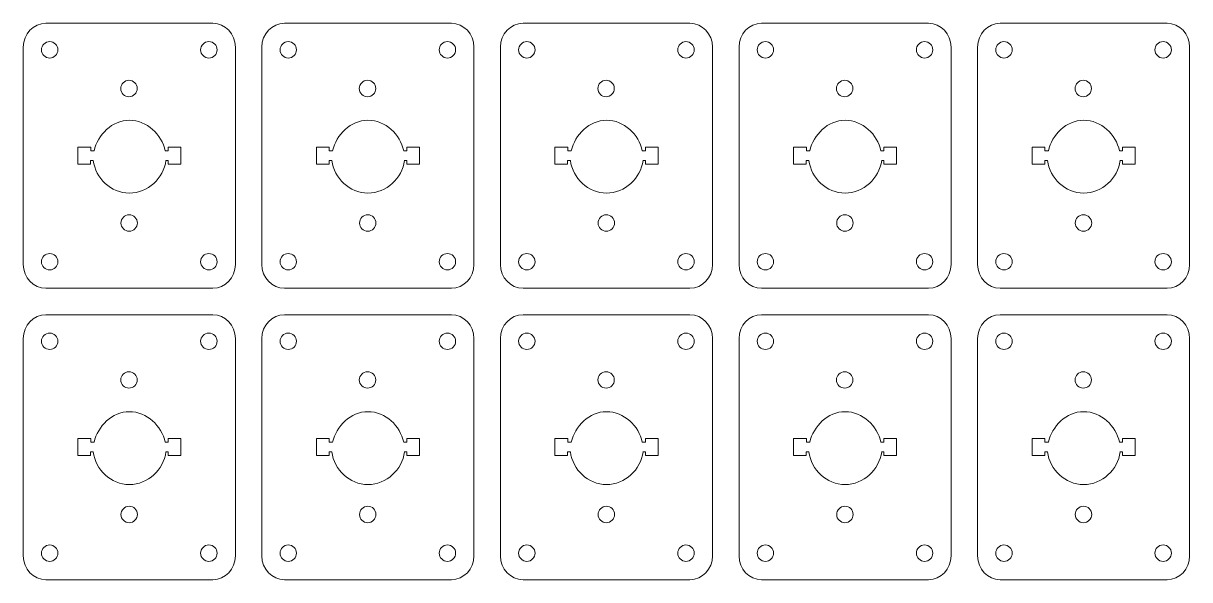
# Model space of a CAD drawing. Header units: inches. Extents: x 5 to 225, y -110 to -5.
import ezdxf

# ---------------------------------------------------------------- set-up
doc = ezdxf.new("R2010")
doc.units = ezdxf.units.IN
doc.header["$MEASUREMENT"] = 0
doc.layers.add('Layer 1', color=7, linetype='Continuous')

# ---------------------------------------------------------------- blocks, each defined once
blk = doc.blocks.new('block 5')
at = {"layer": 'Layer 1', "lineweight": 0}
blk.add_open_spline([(206.34, -72.43), (206.34, -73.26), (205.66, -73.98), (204.79, -73.98), (203.97, -73.98), (203.24, -73.3), (203.24, -72.43), (203.24, -71.6), (203.93, -70.88), (204.79, -70.88), (205.66, -70.88), (206.34, -71.57), (206.34, -72.43)], degree=3, knots=[0, 0, 0, 0, 1, 1, 1, 2, 2, 2, 3, 3, 3, 4, 4, 4, 4], dxfattribs=at)
blk = doc.blocks.new('block 6')
at = {"layer": 'Layer 1', "lineweight": 0}
blk.add_open_spline([(206.38, -97.82), (206.38, -98.65), (205.69, -99.37), (204.83, -99.37), (204, -99.37), (203.28, -98.69), (203.28, -97.82), (203.28, -96.99), (203.96, -96.27), (204.83, -96.27), (205.69, -96.27), (206.38, -96.96), (206.38, -97.82)], degree=3, knots=[0, 0, 0, 0, 1, 1, 1, 2, 2, 2, 3, 3, 3, 4, 4, 4, 4], dxfattribs=at)
blk = doc.blocks.new('block 8')
at = {"layer": 'Layer 1', "lineweight": 0}
blk.add_open_spline([(191.39, -65.13), (191.39, -65.96), (190.7, -66.68), (189.84, -66.68), (189.01, -66.68), (188.29, -66), (188.29, -65.13), (188.29, -64.31), (188.97, -63.59), (189.84, -63.59), (190.7, -63.59), (191.39, -64.27), (191.39, -65.13)], degree=3, knots=[0, 0, 0, 0, 1, 1, 1, 2, 2, 2, 3, 3, 3, 4, 4, 4, 4], dxfattribs=at)
blk = doc.blocks.new('block 9')
at = {"layer": 'Layer 1', "lineweight": 0}
blk.add_open_spline([(221.41, -65.13), (221.41, -65.96), (220.72, -66.68), (219.86, -66.68), (219.03, -66.68), (218.31, -66), (218.31, -65.13), (218.31, -64.31), (218.99, -63.59), (219.86, -63.59), (220.72, -63.59), (221.41, -64.27), (221.41, -65.13)], degree=3, knots=[0, 0, 0, 0, 1, 1, 1, 2, 2, 2, 3, 3, 3, 4, 4, 4, 4], dxfattribs=at)
blk = doc.blocks.new('block 10')
at = {"layer": 'Layer 1', "lineweight": 0}
blk.add_open_spline([(191.39, -105.12), (191.39, -105.95), (190.7, -106.67), (189.84, -106.67), (189.01, -106.67), (188.29, -105.98), (188.29, -105.12), (188.29, -104.29), (188.97, -103.57), (189.84, -103.57), (190.7, -103.57), (191.39, -104.26), (191.39, -105.12)], degree=3, knots=[0, 0, 0, 0, 1, 1, 1, 2, 2, 2, 3, 3, 3, 4, 4, 4, 4], dxfattribs=at)
blk = doc.blocks.new('block 11')
at = {"layer": 'Layer 1', "lineweight": 0}
blk.add_open_spline([(221.41, -105.12), (221.41, -105.95), (220.72, -106.67), (219.86, -106.67), (219.03, -106.67), (218.31, -105.98), (218.31, -105.12), (218.31, -104.29), (218.99, -103.57), (219.86, -103.57), (220.72, -103.57), (221.41, -104.26), (221.41, -105.12)], degree=3, knots=[0, 0, 0, 0, 1, 1, 1, 2, 2, 2, 3, 3, 3, 4, 4, 4, 4], dxfattribs=at)
blk = doc.blocks.new('block 7')
at = {"layer": 'Layer 1'}
for name in ['block 8', 'block 9', 'block 10', 'block 11']:
    blk.add_blockref(name, (0, 0), dxfattribs=at)
blk = doc.blocks.new('block 4')
at = {"layer": 'Layer 1', "lineweight": 0}
for points, knots in [([(224.86, -105.65), (224.86, -108.12), (222.96, -110.13), (220.6, -110.13), (220.6, -110.13), (189.13, -110.13), (189.13, -110.13), (186.77, -110.13), (184.86, -108.12), (184.86, -105.65), (184.86, -105.65), (184.86, -64.61), (184.86, -64.61), (184.86, -62.14), (186.77, -60.13), (189.13, -60.13), (189.13, -60.13), (220.6, -60.13), (220.6, -60.13), (222.96, -60.13), (224.86, -62.14), (224.86, -64.61), (224.86, -64.61), (224.86, -105.65), (224.86, -105.65), (224.86, -105.65), (224.86, -105.65), (224.86, -105.65)], [0, 0, 0, 0, 1, 1, 1, 2, 2, 2, 3, 3, 3, 4, 4, 4, 5, 5, 5, 6, 6, 6, 7, 7, 7, 8, 8, 8, 9, 9, 9, 9]), ([(211.77, -86), (211.32, -89.37), (208.35, -92.18), (204.87, -92.18), (201.38, -92.18), (198.5, -89.37), (198.05, -86), (198.05, -86), (198.05, -86), (198.05, -86), (198.05, -86), (197.54, -86), (197.54, -86), (197.54, -86), (197.54, -86.7), (197.54, -86.7), (197.54, -86.7), (195.14, -86.7), (195.14, -86.7), (195.14, -86.7), (195.14, -83.5), (195.14, -83.5), (195.14, -83.5), (197.57, -83.5), (197.57, -83.5), (197.57, -83.5), (197.57, -84.2), (197.57, -84.2), (197.57, -84.2), (198.21, -84.2), (198.21, -84.2), (198.21, -84.2), (198.21, -84.2), (198.21, -84.2), (198.91, -81.14), (201.59, -78.42), (204.87, -78.42), (208.18, -78.42), (210.97, -81.08), (211.62, -84.2), (211.62, -84.2), (211.62, -84.2), (211.62, -84.2), (211.62, -84.2), (212.19, -84.2), (212.19, -84.2), (212.19, -84.2), (212.19, -83.5), (212.19, -83.5), (212.19, -83.5), (214.59, -83.5), (214.59, -83.5), (214.59, -83.5), (214.59, -86.7), (214.59, -86.7), (214.59, -86.7), (212.19, -86.7), (212.19, -86.7), (212.19, -86.7), (212.19, -86), (212.19, -86), (212.19, -86), (211.72, -86), (211.72, -86), (211.72, -86), (211.77, -86), (211.77, -86)], [0, 0, 0, 0, 1, 1, 1, 2, 2, 2, 3, 3, 3, 4, 4, 4, 5, 5, 5, 6, 6, 6, 7, 7, 7, 8, 8, 8, 9, 9, 9, 10, 10, 10, 11, 11, 11, 12, 12, 12, 13, 13, 13, 14, 14, 14, 15, 15, 15, 16, 16, 16, 17, 17, 17, 18, 18, 18, 19, 19, 19, 20, 20, 20, 21, 21, 21, 22, 22, 22, 22])]:
    blk.add_open_spline(points, degree=3, knots=knots, dxfattribs=at)
at = {"layer": 'Layer 1'}
for name in ['block 7', 'block 5', 'block 6']:
    blk.add_blockref(name, (0, 0), dxfattribs=at)
blk = doc.blocks.new('block 13')
at = {"layer": 'Layer 1', "lineweight": 0}
blk.add_open_spline([(161.34, -72.43), (161.34, -73.26), (160.66, -73.98), (159.79, -73.98), (158.97, -73.98), (158.24, -73.3), (158.24, -72.43), (158.24, -71.6), (158.93, -70.88), (159.79, -70.88), (160.66, -70.88), (161.34, -71.57), (161.34, -72.43)], degree=3, knots=[0, 0, 0, 0, 1, 1, 1, 2, 2, 2, 3, 3, 3, 4, 4, 4, 4], dxfattribs=at)
blk = doc.blocks.new('block 14')
at = {"layer": 'Layer 1', "lineweight": 0}
blk.add_open_spline([(161.38, -97.82), (161.38, -98.65), (160.69, -99.37), (159.83, -99.37), (159, -99.37), (158.28, -98.69), (158.28, -97.82), (158.28, -96.99), (158.96, -96.27), (159.83, -96.27), (160.69, -96.27), (161.38, -96.96), (161.38, -97.82)], degree=3, knots=[0, 0, 0, 0, 1, 1, 1, 2, 2, 2, 3, 3, 3, 4, 4, 4, 4], dxfattribs=at)
blk = doc.blocks.new('block 16')
at = {"layer": 'Layer 1', "lineweight": 0}
blk.add_open_spline([(146.39, -65.13), (146.39, -65.96), (145.7, -66.68), (144.84, -66.68), (144.01, -66.68), (143.29, -66), (143.29, -65.13), (143.29, -64.31), (143.97, -63.59), (144.84, -63.59), (145.7, -63.59), (146.39, -64.27), (146.39, -65.13)], degree=3, knots=[0, 0, 0, 0, 1, 1, 1, 2, 2, 2, 3, 3, 3, 4, 4, 4, 4], dxfattribs=at)
blk = doc.blocks.new('block 17')
at = {"layer": 'Layer 1', "lineweight": 0}
blk.add_open_spline([(176.41, -65.13), (176.41, -65.96), (175.72, -66.68), (174.86, -66.68), (174.03, -66.68), (173.31, -66), (173.31, -65.13), (173.31, -64.31), (173.99, -63.59), (174.86, -63.59), (175.72, -63.59), (176.41, -64.27), (176.41, -65.13)], degree=3, knots=[0, 0, 0, 0, 1, 1, 1, 2, 2, 2, 3, 3, 3, 4, 4, 4, 4], dxfattribs=at)
blk = doc.blocks.new('block 18')
at = {"layer": 'Layer 1', "lineweight": 0}
blk.add_open_spline([(146.39, -105.12), (146.39, -105.95), (145.7, -106.67), (144.84, -106.67), (144.01, -106.67), (143.29, -105.98), (143.29, -105.12), (143.29, -104.29), (143.97, -103.57), (144.84, -103.57), (145.7, -103.57), (146.39, -104.26), (146.39, -105.12)], degree=3, knots=[0, 0, 0, 0, 1, 1, 1, 2, 2, 2, 3, 3, 3, 4, 4, 4, 4], dxfattribs=at)
blk = doc.blocks.new('block 19')
at = {"layer": 'Layer 1', "lineweight": 0}
blk.add_open_spline([(176.41, -105.12), (176.41, -105.95), (175.72, -106.67), (174.86, -106.67), (174.03, -106.67), (173.31, -105.98), (173.31, -105.12), (173.31, -104.29), (173.99, -103.57), (174.86, -103.57), (175.72, -103.57), (176.41, -104.26), (176.41, -105.12)], degree=3, knots=[0, 0, 0, 0, 1, 1, 1, 2, 2, 2, 3, 3, 3, 4, 4, 4, 4], dxfattribs=at)
blk = doc.blocks.new('block 15')
at = {"layer": 'Layer 1'}
for name in ['block 16', 'block 17', 'block 18', 'block 19']:
    blk.add_blockref(name, (0, 0), dxfattribs=at)
blk = doc.blocks.new('block 12')
at = {"layer": 'Layer 1', "lineweight": 0}
for points, knots in [([(179.86, -105.65), (179.86, -108.12), (177.96, -110.13), (175.6, -110.13), (175.6, -110.13), (144.13, -110.13), (144.13, -110.13), (141.77, -110.13), (139.86, -108.12), (139.86, -105.65), (139.86, -105.65), (139.86, -64.61), (139.86, -64.61), (139.86, -62.14), (141.77, -60.13), (144.13, -60.13), (144.13, -60.13), (175.6, -60.13), (175.6, -60.13), (177.96, -60.13), (179.86, -62.14), (179.86, -64.61), (179.86, -64.61), (179.86, -105.65), (179.86, -105.65), (179.86, -105.65), (179.86, -105.65), (179.86, -105.65)], [0, 0, 0, 0, 1, 1, 1, 2, 2, 2, 3, 3, 3, 4, 4, 4, 5, 5, 5, 6, 6, 6, 7, 7, 7, 8, 8, 8, 9, 9, 9, 9]), ([(166.77, -86), (166.32, -89.37), (163.35, -92.18), (159.87, -92.18), (156.38, -92.18), (153.5, -89.37), (153.05, -86), (153.05, -86), (153.05, -86), (153.05, -86), (153.05, -86), (152.54, -86), (152.54, -86), (152.54, -86), (152.54, -86.7), (152.54, -86.7), (152.54, -86.7), (150.14, -86.7), (150.14, -86.7), (150.14, -86.7), (150.14, -83.5), (150.14, -83.5), (150.14, -83.5), (152.57, -83.5), (152.57, -83.5), (152.57, -83.5), (152.57, -84.2), (152.57, -84.2), (152.57, -84.2), (153.21, -84.2), (153.21, -84.2), (153.21, -84.2), (153.21, -84.2), (153.21, -84.2), (153.91, -81.14), (156.59, -78.42), (159.87, -78.42), (163.18, -78.42), (165.97, -81.08), (166.62, -84.2), (166.62, -84.2), (166.62, -84.2), (166.62, -84.2), (166.62, -84.2), (167.19, -84.2), (167.19, -84.2), (167.19, -84.2), (167.19, -83.5), (167.19, -83.5), (167.19, -83.5), (169.59, -83.5), (169.59, -83.5), (169.59, -83.5), (169.59, -86.7), (169.59, -86.7), (169.59, -86.7), (167.19, -86.7), (167.19, -86.7), (167.19, -86.7), (167.19, -86), (167.19, -86), (167.19, -86), (166.72, -86), (166.72, -86), (166.72, -86), (166.77, -86), (166.77, -86)], [0, 0, 0, 0, 1, 1, 1, 2, 2, 2, 3, 3, 3, 4, 4, 4, 5, 5, 5, 6, 6, 6, 7, 7, 7, 8, 8, 8, 9, 9, 9, 10, 10, 10, 11, 11, 11, 12, 12, 12, 13, 13, 13, 14, 14, 14, 15, 15, 15, 16, 16, 16, 17, 17, 17, 18, 18, 18, 19, 19, 19, 20, 20, 20, 21, 21, 21, 22, 22, 22, 22])]:
    blk.add_open_spline(points, degree=3, knots=knots, dxfattribs=at)
at = {"layer": 'Layer 1'}
for name in ['block 15', 'block 13', 'block 14']:
    blk.add_blockref(name, (0, 0), dxfattribs=at)
blk = doc.blocks.new('block 21')
at = {"layer": 'Layer 1', "lineweight": 0}
blk.add_open_spline([(116.34, -72.43), (116.34, -73.26), (115.66, -73.98), (114.79, -73.98), (113.97, -73.98), (113.24, -73.3), (113.24, -72.43), (113.24, -71.6), (113.93, -70.88), (114.79, -70.88), (115.66, -70.88), (116.34, -71.57), (116.34, -72.43)], degree=3, knots=[0, 0, 0, 0, 1, 1, 1, 2, 2, 2, 3, 3, 3, 4, 4, 4, 4], dxfattribs=at)
blk = doc.blocks.new('block 22')
at = {"layer": 'Layer 1', "lineweight": 0}
blk.add_open_spline([(116.38, -97.82), (116.38, -98.65), (115.69, -99.37), (114.83, -99.37), (114, -99.37), (113.28, -98.69), (113.28, -97.82), (113.28, -96.99), (113.96, -96.27), (114.83, -96.27), (115.69, -96.27), (116.38, -96.96), (116.38, -97.82)], degree=3, knots=[0, 0, 0, 0, 1, 1, 1, 2, 2, 2, 3, 3, 3, 4, 4, 4, 4], dxfattribs=at)
blk = doc.blocks.new('block 24')
at = {"layer": 'Layer 1', "lineweight": 0}
blk.add_open_spline([(101.39, -65.13), (101.39, -65.96), (100.7, -66.68), (99.84, -66.68), (99.01, -66.68), (98.29, -66), (98.29, -65.13), (98.29, -64.31), (98.97, -63.59), (99.84, -63.59), (100.7, -63.59), (101.39, -64.27), (101.39, -65.13)], degree=3, knots=[0, 0, 0, 0, 1, 1, 1, 2, 2, 2, 3, 3, 3, 4, 4, 4, 4], dxfattribs=at)
blk = doc.blocks.new('block 25')
at = {"layer": 'Layer 1', "lineweight": 0}
blk.add_open_spline([(131.41, -65.13), (131.41, -65.96), (130.72, -66.68), (129.86, -66.68), (129.03, -66.68), (128.31, -66), (128.31, -65.13), (128.31, -64.31), (128.99, -63.59), (129.86, -63.59), (130.72, -63.59), (131.41, -64.27), (131.41, -65.13)], degree=3, knots=[0, 0, 0, 0, 1, 1, 1, 2, 2, 2, 3, 3, 3, 4, 4, 4, 4], dxfattribs=at)
blk = doc.blocks.new('block 26')
at = {"layer": 'Layer 1', "lineweight": 0}
blk.add_open_spline([(101.39, -105.12), (101.39, -105.95), (100.7, -106.67), (99.84, -106.67), (99.01, -106.67), (98.29, -105.98), (98.29, -105.12), (98.29, -104.29), (98.97, -103.57), (99.84, -103.57), (100.7, -103.57), (101.39, -104.26), (101.39, -105.12)], degree=3, knots=[0, 0, 0, 0, 1, 1, 1, 2, 2, 2, 3, 3, 3, 4, 4, 4, 4], dxfattribs=at)
blk = doc.blocks.new('block 27')
at = {"layer": 'Layer 1', "lineweight": 0}
blk.add_open_spline([(131.41, -105.12), (131.41, -105.95), (130.72, -106.67), (129.86, -106.67), (129.03, -106.67), (128.31, -105.98), (128.31, -105.12), (128.31, -104.29), (128.99, -103.57), (129.86, -103.57), (130.72, -103.57), (131.41, -104.26), (131.41, -105.12)], degree=3, knots=[0, 0, 0, 0, 1, 1, 1, 2, 2, 2, 3, 3, 3, 4, 4, 4, 4], dxfattribs=at)
blk = doc.blocks.new('block 23')
at = {"layer": 'Layer 1'}
for name in ['block 24', 'block 25', 'block 26', 'block 27']:
    blk.add_blockref(name, (0, 0), dxfattribs=at)
blk = doc.blocks.new('block 20')
at = {"layer": 'Layer 1', "lineweight": 0}
for points, knots in [([(134.86, -105.65), (134.86, -108.12), (132.96, -110.13), (130.6, -110.13), (130.6, -110.13), (99.13, -110.13), (99.13, -110.13), (96.77, -110.13), (94.86, -108.12), (94.86, -105.65), (94.86, -105.65), (94.86, -64.61), (94.86, -64.61), (94.86, -62.14), (96.77, -60.13), (99.13, -60.13), (99.13, -60.13), (130.6, -60.13), (130.6, -60.13), (132.96, -60.13), (134.86, -62.14), (134.86, -64.61), (134.86, -64.61), (134.86, -105.65), (134.86, -105.65), (134.86, -105.65), (134.86, -105.65), (134.86, -105.65)], [0, 0, 0, 0, 1, 1, 1, 2, 2, 2, 3, 3, 3, 4, 4, 4, 5, 5, 5, 6, 6, 6, 7, 7, 7, 8, 8, 8, 9, 9, 9, 9]), ([(121.77, -86), (121.32, -89.37), (118.35, -92.18), (114.87, -92.18), (111.38, -92.18), (108.5, -89.37), (108.05, -86), (108.05, -86), (108.05, -86), (108.05, -86), (108.05, -86), (107.54, -86), (107.54, -86), (107.54, -86), (107.54, -86.7), (107.54, -86.7), (107.54, -86.7), (105.14, -86.7), (105.14, -86.7), (105.14, -86.7), (105.14, -83.5), (105.14, -83.5), (105.14, -83.5), (107.57, -83.5), (107.57, -83.5), (107.57, -83.5), (107.57, -84.2), (107.57, -84.2), (107.57, -84.2), (108.21, -84.2), (108.21, -84.2), (108.21, -84.2), (108.21, -84.2), (108.21, -84.2), (108.91, -81.14), (111.59, -78.42), (114.87, -78.42), (118.18, -78.42), (120.97, -81.08), (121.62, -84.2), (121.62, -84.2), (121.62, -84.2), (121.62, -84.2), (121.62, -84.2), (122.19, -84.2), (122.19, -84.2), (122.19, -84.2), (122.19, -83.5), (122.19, -83.5), (122.19, -83.5), (124.59, -83.5), (124.59, -83.5), (124.59, -83.5), (124.59, -86.7), (124.59, -86.7), (124.59, -86.7), (122.19, -86.7), (122.19, -86.7), (122.19, -86.7), (122.19, -86), (122.19, -86), (122.19, -86), (121.72, -86), (121.72, -86), (121.72, -86), (121.77, -86), (121.77, -86)], [0, 0, 0, 0, 1, 1, 1, 2, 2, 2, 3, 3, 3, 4, 4, 4, 5, 5, 5, 6, 6, 6, 7, 7, 7, 8, 8, 8, 9, 9, 9, 10, 10, 10, 11, 11, 11, 12, 12, 12, 13, 13, 13, 14, 14, 14, 15, 15, 15, 16, 16, 16, 17, 17, 17, 18, 18, 18, 19, 19, 19, 20, 20, 20, 21, 21, 21, 22, 22, 22, 22])]:
    blk.add_open_spline(points, degree=3, knots=knots, dxfattribs=at)
at = {"layer": 'Layer 1'}
for name in ['block 23', 'block 21', 'block 22']:
    blk.add_blockref(name, (0, 0), dxfattribs=at)
blk = doc.blocks.new('block 29')
at = {"layer": 'Layer 1', "lineweight": 0}
blk.add_open_spline([(71.34, -72.43), (71.34, -73.26), (70.66, -73.98), (69.79, -73.98), (68.97, -73.98), (68.24, -73.3), (68.24, -72.43), (68.24, -71.6), (68.93, -70.88), (69.79, -70.88), (70.66, -70.88), (71.34, -71.57), (71.34, -72.43)], degree=3, knots=[0, 0, 0, 0, 1, 1, 1, 2, 2, 2, 3, 3, 3, 4, 4, 4, 4], dxfattribs=at)
blk = doc.blocks.new('block 30')
at = {"layer": 'Layer 1', "lineweight": 0}
blk.add_open_spline([(71.38, -97.82), (71.38, -98.65), (70.69, -99.37), (69.83, -99.37), (69, -99.37), (68.28, -98.69), (68.28, -97.82), (68.28, -96.99), (68.96, -96.27), (69.83, -96.27), (70.69, -96.27), (71.38, -96.96), (71.38, -97.82)], degree=3, knots=[0, 0, 0, 0, 1, 1, 1, 2, 2, 2, 3, 3, 3, 4, 4, 4, 4], dxfattribs=at)
blk = doc.blocks.new('block 32')
at = {"layer": 'Layer 1', "lineweight": 0}
blk.add_open_spline([(56.39, -65.13), (56.39, -65.96), (55.7, -66.68), (54.84, -66.68), (54.01, -66.68), (53.29, -66), (53.29, -65.13), (53.29, -64.31), (53.97, -63.59), (54.84, -63.59), (55.7, -63.59), (56.39, -64.27), (56.39, -65.13)], degree=3, knots=[0, 0, 0, 0, 1, 1, 1, 2, 2, 2, 3, 3, 3, 4, 4, 4, 4], dxfattribs=at)
blk = doc.blocks.new('block 33')
at = {"layer": 'Layer 1', "lineweight": 0}
blk.add_open_spline([(86.41, -65.13), (86.41, -65.96), (85.72, -66.68), (84.86, -66.68), (84.03, -66.68), (83.31, -66), (83.31, -65.13), (83.31, -64.31), (83.99, -63.59), (84.86, -63.59), (85.72, -63.59), (86.41, -64.27), (86.41, -65.13)], degree=3, knots=[0, 0, 0, 0, 1, 1, 1, 2, 2, 2, 3, 3, 3, 4, 4, 4, 4], dxfattribs=at)
blk = doc.blocks.new('block 34')
at = {"layer": 'Layer 1', "lineweight": 0}
blk.add_open_spline([(56.39, -105.12), (56.39, -105.95), (55.7, -106.67), (54.84, -106.67), (54.01, -106.67), (53.29, -105.98), (53.29, -105.12), (53.29, -104.29), (53.97, -103.57), (54.84, -103.57), (55.7, -103.57), (56.39, -104.26), (56.39, -105.12)], degree=3, knots=[0, 0, 0, 0, 1, 1, 1, 2, 2, 2, 3, 3, 3, 4, 4, 4, 4], dxfattribs=at)
blk = doc.blocks.new('block 35')
at = {"layer": 'Layer 1', "lineweight": 0}
blk.add_open_spline([(86.41, -105.12), (86.41, -105.95), (85.72, -106.67), (84.86, -106.67), (84.03, -106.67), (83.31, -105.98), (83.31, -105.12), (83.31, -104.29), (83.99, -103.57), (84.86, -103.57), (85.72, -103.57), (86.41, -104.26), (86.41, -105.12)], degree=3, knots=[0, 0, 0, 0, 1, 1, 1, 2, 2, 2, 3, 3, 3, 4, 4, 4, 4], dxfattribs=at)
blk = doc.blocks.new('block 31')
at = {"layer": 'Layer 1'}
for name in ['block 32', 'block 33', 'block 34', 'block 35']:
    blk.add_blockref(name, (0, 0), dxfattribs=at)
blk = doc.blocks.new('block 28')
at = {"layer": 'Layer 1', "lineweight": 0}
for points, knots in [([(89.86, -105.65), (89.86, -108.12), (87.96, -110.13), (85.6, -110.13), (85.6, -110.13), (54.13, -110.13), (54.13, -110.13), (51.77, -110.13), (49.86, -108.12), (49.86, -105.65), (49.86, -105.65), (49.86, -64.61), (49.86, -64.61), (49.86, -62.14), (51.77, -60.13), (54.13, -60.13), (54.13, -60.13), (85.6, -60.13), (85.6, -60.13), (87.96, -60.13), (89.86, -62.14), (89.86, -64.61), (89.86, -64.61), (89.86, -105.65), (89.86, -105.65), (89.86, -105.65), (89.86, -105.65), (89.86, -105.65)], [0, 0, 0, 0, 1, 1, 1, 2, 2, 2, 3, 3, 3, 4, 4, 4, 5, 5, 5, 6, 6, 6, 7, 7, 7, 8, 8, 8, 9, 9, 9, 9]), ([(76.77, -86), (76.32, -89.37), (73.35, -92.18), (69.87, -92.18), (66.38, -92.18), (63.5, -89.37), (63.05, -86), (63.05, -86), (63.05, -86), (63.05, -86), (63.05, -86), (62.54, -86), (62.54, -86), (62.54, -86), (62.54, -86.7), (62.54, -86.7), (62.54, -86.7), (60.14, -86.7), (60.14, -86.7), (60.14, -86.7), (60.14, -83.5), (60.14, -83.5), (60.14, -83.5), (62.57, -83.5), (62.57, -83.5), (62.57, -83.5), (62.57, -84.2), (62.57, -84.2), (62.57, -84.2), (63.21, -84.2), (63.21, -84.2), (63.21, -84.2), (63.21, -84.2), (63.21, -84.2), (63.91, -81.14), (66.59, -78.42), (69.87, -78.42), (73.18, -78.42), (75.97, -81.08), (76.62, -84.2), (76.62, -84.2), (76.62, -84.2), (76.62, -84.2), (76.62, -84.2), (77.19, -84.2), (77.19, -84.2), (77.19, -84.2), (77.19, -83.5), (77.19, -83.5), (77.19, -83.5), (79.59, -83.5), (79.59, -83.5), (79.59, -83.5), (79.59, -86.7), (79.59, -86.7), (79.59, -86.7), (77.19, -86.7), (77.19, -86.7), (77.19, -86.7), (77.19, -86), (77.19, -86), (77.19, -86), (76.72, -86), (76.72, -86), (76.72, -86), (76.77, -86), (76.77, -86)], [0, 0, 0, 0, 1, 1, 1, 2, 2, 2, 3, 3, 3, 4, 4, 4, 5, 5, 5, 6, 6, 6, 7, 7, 7, 8, 8, 8, 9, 9, 9, 10, 10, 10, 11, 11, 11, 12, 12, 12, 13, 13, 13, 14, 14, 14, 15, 15, 15, 16, 16, 16, 17, 17, 17, 18, 18, 18, 19, 19, 19, 20, 20, 20, 21, 21, 21, 22, 22, 22, 22])]:
    blk.add_open_spline(points, degree=3, knots=knots, dxfattribs=at)
at = {"layer": 'Layer 1'}
for name in ['block 31', 'block 29', 'block 30']:
    blk.add_blockref(name, (0, 0), dxfattribs=at)
blk = doc.blocks.new('block 37')
at = {"layer": 'Layer 1', "lineweight": 0}
blk.add_open_spline([(26.34, -72.43), (26.34, -73.26), (25.66, -73.98), (24.79, -73.98), (23.97, -73.98), (23.24, -73.3), (23.24, -72.43), (23.24, -71.6), (23.93, -70.88), (24.79, -70.88), (25.66, -70.88), (26.34, -71.57), (26.34, -72.43)], degree=3, knots=[0, 0, 0, 0, 1, 1, 1, 2, 2, 2, 3, 3, 3, 4, 4, 4, 4], dxfattribs=at)
blk = doc.blocks.new('block 38')
at = {"layer": 'Layer 1', "lineweight": 0}
blk.add_open_spline([(26.38, -97.82), (26.38, -98.65), (25.69, -99.37), (24.83, -99.37), (24, -99.37), (23.28, -98.69), (23.28, -97.82), (23.28, -96.99), (23.96, -96.27), (24.83, -96.27), (25.69, -96.27), (26.38, -96.96), (26.38, -97.82)], degree=3, knots=[0, 0, 0, 0, 1, 1, 1, 2, 2, 2, 3, 3, 3, 4, 4, 4, 4], dxfattribs=at)
blk = doc.blocks.new('block 40')
at = {"layer": 'Layer 1', "lineweight": 0}
blk.add_open_spline([(11.39, -65.13), (11.39, -65.96), (10.7, -66.68), (9.84, -66.68), (9.01, -66.68), (8.29, -66), (8.29, -65.13), (8.29, -64.31), (8.97, -63.59), (9.84, -63.59), (10.7, -63.59), (11.39, -64.27), (11.39, -65.13)], degree=3, knots=[0, 0, 0, 0, 1, 1, 1, 2, 2, 2, 3, 3, 3, 4, 4, 4, 4], dxfattribs=at)
blk = doc.blocks.new('block 41')
at = {"layer": 'Layer 1', "lineweight": 0}
blk.add_open_spline([(41.41, -65.13), (41.41, -65.96), (40.72, -66.68), (39.86, -66.68), (39.03, -66.68), (38.31, -66), (38.31, -65.13), (38.31, -64.31), (38.99, -63.59), (39.86, -63.59), (40.72, -63.59), (41.41, -64.27), (41.41, -65.13)], degree=3, knots=[0, 0, 0, 0, 1, 1, 1, 2, 2, 2, 3, 3, 3, 4, 4, 4, 4], dxfattribs=at)
blk = doc.blocks.new('block 42')
at = {"layer": 'Layer 1', "lineweight": 0}
blk.add_open_spline([(11.39, -105.12), (11.39, -105.95), (10.7, -106.67), (9.84, -106.67), (9.01, -106.67), (8.29, -105.98), (8.29, -105.12), (8.29, -104.29), (8.97, -103.57), (9.84, -103.57), (10.7, -103.57), (11.39, -104.26), (11.39, -105.12)], degree=3, knots=[0, 0, 0, 0, 1, 1, 1, 2, 2, 2, 3, 3, 3, 4, 4, 4, 4], dxfattribs=at)
blk = doc.blocks.new('block 43')
at = {"layer": 'Layer 1', "lineweight": 0}
blk.add_open_spline([(41.41, -105.12), (41.41, -105.95), (40.72, -106.67), (39.86, -106.67), (39.03, -106.67), (38.31, -105.98), (38.31, -105.12), (38.31, -104.29), (38.99, -103.57), (39.86, -103.57), (40.72, -103.57), (41.41, -104.26), (41.41, -105.12)], degree=3, knots=[0, 0, 0, 0, 1, 1, 1, 2, 2, 2, 3, 3, 3, 4, 4, 4, 4], dxfattribs=at)
blk = doc.blocks.new('block 39')
at = {"layer": 'Layer 1'}
for name in ['block 40', 'block 41', 'block 42', 'block 43']:
    blk.add_blockref(name, (0, 0), dxfattribs=at)
blk = doc.blocks.new('block 36')
at = {"layer": 'Layer 1', "lineweight": 0}
for points, knots in [([(44.86, -105.65), (44.86, -108.12), (42.96, -110.13), (40.6, -110.13), (40.6, -110.13), (9.13, -110.13), (9.13, -110.13), (6.77, -110.13), (4.86, -108.12), (4.86, -105.65), (4.86, -105.65), (4.86, -64.61), (4.86, -64.61), (4.86, -62.14), (6.77, -60.13), (9.13, -60.13), (9.13, -60.13), (40.6, -60.13), (40.6, -60.13), (42.96, -60.13), (44.86, -62.14), (44.86, -64.61), (44.86, -64.61), (44.86, -105.65), (44.86, -105.65), (44.86, -105.65), (44.86, -105.65), (44.86, -105.65)], [0, 0, 0, 0, 1, 1, 1, 2, 2, 2, 3, 3, 3, 4, 4, 4, 5, 5, 5, 6, 6, 6, 7, 7, 7, 8, 8, 8, 9, 9, 9, 9]), ([(31.77, -86), (31.32, -89.37), (28.35, -92.18), (24.87, -92.18), (21.38, -92.18), (18.5, -89.37), (18.05, -86), (18.05, -86), (18.05, -86), (18.05, -86), (18.05, -86), (17.54, -86), (17.54, -86), (17.54, -86), (17.54, -86.7), (17.54, -86.7), (17.54, -86.7), (15.14, -86.7), (15.14, -86.7), (15.14, -86.7), (15.14, -83.5), (15.14, -83.5), (15.14, -83.5), (17.57, -83.5), (17.57, -83.5), (17.57, -83.5), (17.57, -84.2), (17.57, -84.2), (17.57, -84.2), (18.21, -84.2), (18.21, -84.2), (18.21, -84.2), (18.21, -84.2), (18.21, -84.2), (18.91, -81.14), (21.59, -78.42), (24.87, -78.42), (28.18, -78.42), (30.97, -81.08), (31.62, -84.2), (31.62, -84.2), (31.62, -84.2), (31.62, -84.2), (31.62, -84.2), (32.19, -84.2), (32.19, -84.2), (32.19, -84.2), (32.19, -83.5), (32.19, -83.5), (32.19, -83.5), (34.59, -83.5), (34.59, -83.5), (34.59, -83.5), (34.59, -86.7), (34.59, -86.7), (34.59, -86.7), (32.19, -86.7), (32.19, -86.7), (32.19, -86.7), (32.19, -86), (32.19, -86), (32.19, -86), (31.72, -86), (31.72, -86), (31.72, -86), (31.77, -86), (31.77, -86)], [0, 0, 0, 0, 1, 1, 1, 2, 2, 2, 3, 3, 3, 4, 4, 4, 5, 5, 5, 6, 6, 6, 7, 7, 7, 8, 8, 8, 9, 9, 9, 10, 10, 10, 11, 11, 11, 12, 12, 12, 13, 13, 13, 14, 14, 14, 15, 15, 15, 16, 16, 16, 17, 17, 17, 18, 18, 18, 19, 19, 19, 20, 20, 20, 21, 21, 21, 22, 22, 22, 22])]:
    blk.add_open_spline(points, degree=3, knots=knots, dxfattribs=at)
at = {"layer": 'Layer 1'}
for name in ['block 39', 'block 37', 'block 38']:
    blk.add_blockref(name, (0, 0), dxfattribs=at)
blk = doc.blocks.new('block 3')
at = {"layer": 'Layer 1'}
for name in ['block 36', 'block 28', 'block 20', 'block 12', 'block 4']:
    blk.add_blockref(name, (0, 0), dxfattribs=at)
blk = doc.blocks.new('block 46')
at = {"layer": 'Layer 1', "lineweight": 0}
blk.add_open_spline([(206.34, -17.43), (206.34, -18.26), (205.66, -18.98), (204.79, -18.98), (203.97, -18.98), (203.24, -18.3), (203.24, -17.43), (203.24, -16.6), (203.93, -15.88), (204.79, -15.88), (205.66, -15.88), (206.34, -16.57), (206.34, -17.43)], degree=3, knots=[0, 0, 0, 0, 1, 1, 1, 2, 2, 2, 3, 3, 3, 4, 4, 4, 4], dxfattribs=at)
blk = doc.blocks.new('block 47')
at = {"layer": 'Layer 1', "lineweight": 0}
blk.add_open_spline([(206.38, -42.82), (206.38, -43.65), (205.69, -44.37), (204.83, -44.37), (204, -44.37), (203.28, -43.69), (203.28, -42.82), (203.28, -41.99), (203.96, -41.27), (204.83, -41.27), (205.69, -41.27), (206.38, -41.96), (206.38, -42.82)], degree=3, knots=[0, 0, 0, 0, 1, 1, 1, 2, 2, 2, 3, 3, 3, 4, 4, 4, 4], dxfattribs=at)
blk = doc.blocks.new('block 49')
at = {"layer": 'Layer 1', "lineweight": 0}
blk.add_open_spline([(191.39, -10.13), (191.39, -10.96), (190.7, -11.68), (189.84, -11.68), (189.01, -11.68), (188.29, -11), (188.29, -10.13), (188.29, -9.31), (188.97, -8.59), (189.84, -8.59), (190.7, -8.59), (191.39, -9.27), (191.39, -10.13)], degree=3, knots=[0, 0, 0, 0, 1, 1, 1, 2, 2, 2, 3, 3, 3, 4, 4, 4, 4], dxfattribs=at)
blk = doc.blocks.new('block 50')
at = {"layer": 'Layer 1', "lineweight": 0}
blk.add_open_spline([(221.41, -10.13), (221.41, -10.96), (220.72, -11.68), (219.86, -11.68), (219.03, -11.68), (218.31, -11), (218.31, -10.13), (218.31, -9.31), (218.99, -8.59), (219.86, -8.59), (220.72, -8.59), (221.41, -9.27), (221.41, -10.13)], degree=3, knots=[0, 0, 0, 0, 1, 1, 1, 2, 2, 2, 3, 3, 3, 4, 4, 4, 4], dxfattribs=at)
blk = doc.blocks.new('block 51')
at = {"layer": 'Layer 1', "lineweight": 0}
blk.add_open_spline([(191.39, -50.12), (191.39, -50.95), (190.7, -51.67), (189.84, -51.67), (189.01, -51.67), (188.29, -50.98), (188.29, -50.12), (188.29, -49.29), (188.97, -48.57), (189.84, -48.57), (190.7, -48.57), (191.39, -49.26), (191.39, -50.12)], degree=3, knots=[0, 0, 0, 0, 1, 1, 1, 2, 2, 2, 3, 3, 3, 4, 4, 4, 4], dxfattribs=at)
blk = doc.blocks.new('block 52')
at = {"layer": 'Layer 1', "lineweight": 0}
blk.add_open_spline([(221.41, -50.12), (221.41, -50.95), (220.72, -51.67), (219.86, -51.67), (219.03, -51.67), (218.31, -50.98), (218.31, -50.12), (218.31, -49.29), (218.99, -48.57), (219.86, -48.57), (220.72, -48.57), (221.41, -49.26), (221.41, -50.12)], degree=3, knots=[0, 0, 0, 0, 1, 1, 1, 2, 2, 2, 3, 3, 3, 4, 4, 4, 4], dxfattribs=at)
blk = doc.blocks.new('block 48')
at = {"layer": 'Layer 1'}
for name in ['block 49', 'block 50', 'block 51', 'block 52']:
    blk.add_blockref(name, (0, 0), dxfattribs=at)
blk = doc.blocks.new('block 45')
at = {"layer": 'Layer 1', "lineweight": 0}
for points, knots in [([(224.86, -50.65), (224.86, -53.12), (222.96, -55.13), (220.6, -55.13), (220.6, -55.13), (189.13, -55.13), (189.13, -55.13), (186.77, -55.13), (184.86, -53.12), (184.86, -50.65), (184.86, -50.65), (184.86, -9.61), (184.86, -9.61), (184.86, -7.14), (186.77, -5.13), (189.13, -5.13), (189.13, -5.13), (220.6, -5.13), (220.6, -5.13), (222.96, -5.13), (224.86, -7.14), (224.86, -9.61), (224.86, -9.61), (224.86, -50.65), (224.86, -50.65), (224.86, -50.65), (224.86, -50.65), (224.86, -50.65)], [0, 0, 0, 0, 1, 1, 1, 2, 2, 2, 3, 3, 3, 4, 4, 4, 5, 5, 5, 6, 6, 6, 7, 7, 7, 8, 8, 8, 9, 9, 9, 9]), ([(211.77, -31), (211.32, -34.37), (208.35, -37.18), (204.87, -37.18), (201.38, -37.18), (198.5, -34.37), (198.05, -31), (198.05, -31), (198.05, -31), (198.05, -31), (198.05, -31), (197.54, -31), (197.54, -31), (197.54, -31), (197.54, -31.7), (197.54, -31.7), (197.54, -31.7), (195.14, -31.7), (195.14, -31.7), (195.14, -31.7), (195.14, -28.5), (195.14, -28.5), (195.14, -28.5), (197.57, -28.5), (197.57, -28.5), (197.57, -28.5), (197.57, -29.2), (197.57, -29.2), (197.57, -29.2), (198.21, -29.2), (198.21, -29.2), (198.21, -29.2), (198.21, -29.2), (198.21, -29.2), (198.91, -26.14), (201.59, -23.42), (204.87, -23.42), (208.18, -23.42), (210.97, -26.08), (211.62, -29.2), (211.62, -29.2), (211.62, -29.2), (211.62, -29.2), (211.62, -29.2), (212.19, -29.2), (212.19, -29.2), (212.19, -29.2), (212.19, -28.5), (212.19, -28.5), (212.19, -28.5), (214.59, -28.5), (214.59, -28.5), (214.59, -28.5), (214.59, -31.7), (214.59, -31.7), (214.59, -31.7), (212.19, -31.7), (212.19, -31.7), (212.19, -31.7), (212.19, -31), (212.19, -31), (212.19, -31), (211.72, -31), (211.72, -31), (211.72, -31), (211.77, -31), (211.77, -31)], [0, 0, 0, 0, 1, 1, 1, 2, 2, 2, 3, 3, 3, 4, 4, 4, 5, 5, 5, 6, 6, 6, 7, 7, 7, 8, 8, 8, 9, 9, 9, 10, 10, 10, 11, 11, 11, 12, 12, 12, 13, 13, 13, 14, 14, 14, 15, 15, 15, 16, 16, 16, 17, 17, 17, 18, 18, 18, 19, 19, 19, 20, 20, 20, 21, 21, 21, 22, 22, 22, 22])]:
    blk.add_open_spline(points, degree=3, knots=knots, dxfattribs=at)
at = {"layer": 'Layer 1'}
for name in ['block 48', 'block 46', 'block 47']:
    blk.add_blockref(name, (0, 0), dxfattribs=at)
blk = doc.blocks.new('block 54')
at = {"layer": 'Layer 1', "lineweight": 0}
blk.add_open_spline([(161.34, -17.43), (161.34, -18.26), (160.66, -18.98), (159.79, -18.98), (158.97, -18.98), (158.24, -18.3), (158.24, -17.43), (158.24, -16.6), (158.93, -15.88), (159.79, -15.88), (160.66, -15.88), (161.34, -16.57), (161.34, -17.43)], degree=3, knots=[0, 0, 0, 0, 1, 1, 1, 2, 2, 2, 3, 3, 3, 4, 4, 4, 4], dxfattribs=at)
blk = doc.blocks.new('block 55')
at = {"layer": 'Layer 1', "lineweight": 0}
blk.add_open_spline([(161.38, -42.82), (161.38, -43.65), (160.69, -44.37), (159.83, -44.37), (159, -44.37), (158.28, -43.69), (158.28, -42.82), (158.28, -41.99), (158.96, -41.27), (159.83, -41.27), (160.69, -41.27), (161.38, -41.96), (161.38, -42.82)], degree=3, knots=[0, 0, 0, 0, 1, 1, 1, 2, 2, 2, 3, 3, 3, 4, 4, 4, 4], dxfattribs=at)
blk = doc.blocks.new('block 57')
at = {"layer": 'Layer 1', "lineweight": 0}
blk.add_open_spline([(146.39, -10.13), (146.39, -10.96), (145.7, -11.68), (144.84, -11.68), (144.01, -11.68), (143.29, -11), (143.29, -10.13), (143.29, -9.31), (143.97, -8.59), (144.84, -8.59), (145.7, -8.59), (146.39, -9.27), (146.39, -10.13)], degree=3, knots=[0, 0, 0, 0, 1, 1, 1, 2, 2, 2, 3, 3, 3, 4, 4, 4, 4], dxfattribs=at)
blk = doc.blocks.new('block 58')
at = {"layer": 'Layer 1', "lineweight": 0}
blk.add_open_spline([(176.41, -10.13), (176.41, -10.96), (175.72, -11.68), (174.86, -11.68), (174.03, -11.68), (173.31, -11), (173.31, -10.13), (173.31, -9.31), (173.99, -8.59), (174.86, -8.59), (175.72, -8.59), (176.41, -9.27), (176.41, -10.13)], degree=3, knots=[0, 0, 0, 0, 1, 1, 1, 2, 2, 2, 3, 3, 3, 4, 4, 4, 4], dxfattribs=at)
blk = doc.blocks.new('block 59')
at = {"layer": 'Layer 1', "lineweight": 0}
blk.add_open_spline([(146.39, -50.12), (146.39, -50.95), (145.7, -51.67), (144.84, -51.67), (144.01, -51.67), (143.29, -50.98), (143.29, -50.12), (143.29, -49.29), (143.97, -48.57), (144.84, -48.57), (145.7, -48.57), (146.39, -49.26), (146.39, -50.12)], degree=3, knots=[0, 0, 0, 0, 1, 1, 1, 2, 2, 2, 3, 3, 3, 4, 4, 4, 4], dxfattribs=at)
blk = doc.blocks.new('block 60')
at = {"layer": 'Layer 1', "lineweight": 0}
blk.add_open_spline([(176.41, -50.12), (176.41, -50.95), (175.72, -51.67), (174.86, -51.67), (174.03, -51.67), (173.31, -50.98), (173.31, -50.12), (173.31, -49.29), (173.99, -48.57), (174.86, -48.57), (175.72, -48.57), (176.41, -49.26), (176.41, -50.12)], degree=3, knots=[0, 0, 0, 0, 1, 1, 1, 2, 2, 2, 3, 3, 3, 4, 4, 4, 4], dxfattribs=at)
blk = doc.blocks.new('block 56')
at = {"layer": 'Layer 1'}
for name in ['block 57', 'block 58', 'block 59', 'block 60']:
    blk.add_blockref(name, (0, 0), dxfattribs=at)
blk = doc.blocks.new('block 53')
at = {"layer": 'Layer 1', "lineweight": 0}
for points, knots in [([(179.86, -50.65), (179.86, -53.12), (177.96, -55.13), (175.6, -55.13), (175.6, -55.13), (144.13, -55.13), (144.13, -55.13), (141.77, -55.13), (139.86, -53.12), (139.86, -50.65), (139.86, -50.65), (139.86, -9.61), (139.86, -9.61), (139.86, -7.14), (141.77, -5.13), (144.13, -5.13), (144.13, -5.13), (175.6, -5.13), (175.6, -5.13), (177.96, -5.13), (179.86, -7.14), (179.86, -9.61), (179.86, -9.61), (179.86, -50.65), (179.86, -50.65), (179.86, -50.65), (179.86, -50.65), (179.86, -50.65)], [0, 0, 0, 0, 1, 1, 1, 2, 2, 2, 3, 3, 3, 4, 4, 4, 5, 5, 5, 6, 6, 6, 7, 7, 7, 8, 8, 8, 9, 9, 9, 9]), ([(166.77, -31), (166.32, -34.37), (163.35, -37.18), (159.87, -37.18), (156.38, -37.18), (153.5, -34.37), (153.05, -31), (153.05, -31), (153.05, -31), (153.05, -31), (153.05, -31), (152.54, -31), (152.54, -31), (152.54, -31), (152.54, -31.7), (152.54, -31.7), (152.54, -31.7), (150.14, -31.7), (150.14, -31.7), (150.14, -31.7), (150.14, -28.5), (150.14, -28.5), (150.14, -28.5), (152.57, -28.5), (152.57, -28.5), (152.57, -28.5), (152.57, -29.2), (152.57, -29.2), (152.57, -29.2), (153.21, -29.2), (153.21, -29.2), (153.21, -29.2), (153.21, -29.2), (153.21, -29.2), (153.91, -26.14), (156.59, -23.42), (159.87, -23.42), (163.18, -23.42), (165.97, -26.08), (166.62, -29.2), (166.62, -29.2), (166.62, -29.2), (166.62, -29.2), (166.62, -29.2), (167.19, -29.2), (167.19, -29.2), (167.19, -29.2), (167.19, -28.5), (167.19, -28.5), (167.19, -28.5), (169.59, -28.5), (169.59, -28.5), (169.59, -28.5), (169.59, -31.7), (169.59, -31.7), (169.59, -31.7), (167.19, -31.7), (167.19, -31.7), (167.19, -31.7), (167.19, -31), (167.19, -31), (167.19, -31), (166.72, -31), (166.72, -31), (166.72, -31), (166.77, -31), (166.77, -31)], [0, 0, 0, 0, 1, 1, 1, 2, 2, 2, 3, 3, 3, 4, 4, 4, 5, 5, 5, 6, 6, 6, 7, 7, 7, 8, 8, 8, 9, 9, 9, 10, 10, 10, 11, 11, 11, 12, 12, 12, 13, 13, 13, 14, 14, 14, 15, 15, 15, 16, 16, 16, 17, 17, 17, 18, 18, 18, 19, 19, 19, 20, 20, 20, 21, 21, 21, 22, 22, 22, 22])]:
    blk.add_open_spline(points, degree=3, knots=knots, dxfattribs=at)
at = {"layer": 'Layer 1'}
for name in ['block 56', 'block 54', 'block 55']:
    blk.add_blockref(name, (0, 0), dxfattribs=at)
blk = doc.blocks.new('block 62')
at = {"layer": 'Layer 1', "lineweight": 0}
blk.add_open_spline([(116.34, -17.43), (116.34, -18.26), (115.66, -18.98), (114.79, -18.98), (113.97, -18.98), (113.24, -18.3), (113.24, -17.43), (113.24, -16.6), (113.93, -15.88), (114.79, -15.88), (115.66, -15.88), (116.34, -16.57), (116.34, -17.43)], degree=3, knots=[0, 0, 0, 0, 1, 1, 1, 2, 2, 2, 3, 3, 3, 4, 4, 4, 4], dxfattribs=at)
blk = doc.blocks.new('block 63')
at = {"layer": 'Layer 1', "lineweight": 0}
blk.add_open_spline([(116.38, -42.82), (116.38, -43.65), (115.69, -44.37), (114.83, -44.37), (114, -44.37), (113.28, -43.69), (113.28, -42.82), (113.28, -41.99), (113.96, -41.27), (114.83, -41.27), (115.69, -41.27), (116.38, -41.96), (116.38, -42.82)], degree=3, knots=[0, 0, 0, 0, 1, 1, 1, 2, 2, 2, 3, 3, 3, 4, 4, 4, 4], dxfattribs=at)
blk = doc.blocks.new('block 65')
at = {"layer": 'Layer 1', "lineweight": 0}
blk.add_open_spline([(101.39, -10.13), (101.39, -10.96), (100.7, -11.68), (99.84, -11.68), (99.01, -11.68), (98.29, -11), (98.29, -10.13), (98.29, -9.31), (98.97, -8.59), (99.84, -8.59), (100.7, -8.59), (101.39, -9.27), (101.39, -10.13)], degree=3, knots=[0, 0, 0, 0, 1, 1, 1, 2, 2, 2, 3, 3, 3, 4, 4, 4, 4], dxfattribs=at)
blk = doc.blocks.new('block 66')
at = {"layer": 'Layer 1', "lineweight": 0}
blk.add_open_spline([(131.41, -10.13), (131.41, -10.96), (130.72, -11.68), (129.86, -11.68), (129.03, -11.68), (128.31, -11), (128.31, -10.13), (128.31, -9.31), (128.99, -8.59), (129.86, -8.59), (130.72, -8.59), (131.41, -9.27), (131.41, -10.13)], degree=3, knots=[0, 0, 0, 0, 1, 1, 1, 2, 2, 2, 3, 3, 3, 4, 4, 4, 4], dxfattribs=at)
blk = doc.blocks.new('block 67')
at = {"layer": 'Layer 1', "lineweight": 0}
blk.add_open_spline([(101.39, -50.12), (101.39, -50.95), (100.7, -51.67), (99.84, -51.67), (99.01, -51.67), (98.29, -50.98), (98.29, -50.12), (98.29, -49.29), (98.97, -48.57), (99.84, -48.57), (100.7, -48.57), (101.39, -49.26), (101.39, -50.12)], degree=3, knots=[0, 0, 0, 0, 1, 1, 1, 2, 2, 2, 3, 3, 3, 4, 4, 4, 4], dxfattribs=at)
blk = doc.blocks.new('block 68')
at = {"layer": 'Layer 1', "lineweight": 0}
blk.add_open_spline([(131.41, -50.12), (131.41, -50.95), (130.72, -51.67), (129.86, -51.67), (129.03, -51.67), (128.31, -50.98), (128.31, -50.12), (128.31, -49.29), (128.99, -48.57), (129.86, -48.57), (130.72, -48.57), (131.41, -49.26), (131.41, -50.12)], degree=3, knots=[0, 0, 0, 0, 1, 1, 1, 2, 2, 2, 3, 3, 3, 4, 4, 4, 4], dxfattribs=at)
blk = doc.blocks.new('block 64')
at = {"layer": 'Layer 1'}
for name in ['block 65', 'block 66', 'block 67', 'block 68']:
    blk.add_blockref(name, (0, 0), dxfattribs=at)
blk = doc.blocks.new('block 61')
at = {"layer": 'Layer 1', "lineweight": 0}
for points, knots in [([(134.86, -50.65), (134.86, -53.12), (132.96, -55.13), (130.6, -55.13), (130.6, -55.13), (99.13, -55.13), (99.13, -55.13), (96.77, -55.13), (94.86, -53.12), (94.86, -50.65), (94.86, -50.65), (94.86, -9.61), (94.86, -9.61), (94.86, -7.14), (96.77, -5.13), (99.13, -5.13), (99.13, -5.13), (130.6, -5.13), (130.6, -5.13), (132.96, -5.13), (134.86, -7.14), (134.86, -9.61), (134.86, -9.61), (134.86, -50.65), (134.86, -50.65), (134.86, -50.65), (134.86, -50.65), (134.86, -50.65)], [0, 0, 0, 0, 1, 1, 1, 2, 2, 2, 3, 3, 3, 4, 4, 4, 5, 5, 5, 6, 6, 6, 7, 7, 7, 8, 8, 8, 9, 9, 9, 9]), ([(121.77, -31), (121.32, -34.37), (118.35, -37.18), (114.87, -37.18), (111.38, -37.18), (108.5, -34.37), (108.05, -31), (108.05, -31), (108.05, -31), (108.05, -31), (108.05, -31), (107.54, -31), (107.54, -31), (107.54, -31), (107.54, -31.7), (107.54, -31.7), (107.54, -31.7), (105.14, -31.7), (105.14, -31.7), (105.14, -31.7), (105.14, -28.5), (105.14, -28.5), (105.14, -28.5), (107.57, -28.5), (107.57, -28.5), (107.57, -28.5), (107.57, -29.2), (107.57, -29.2), (107.57, -29.2), (108.21, -29.2), (108.21, -29.2), (108.21, -29.2), (108.21, -29.2), (108.21, -29.2), (108.91, -26.14), (111.59, -23.42), (114.87, -23.42), (118.18, -23.42), (120.97, -26.08), (121.62, -29.2), (121.62, -29.2), (121.62, -29.2), (121.62, -29.2), (121.62, -29.2), (122.19, -29.2), (122.19, -29.2), (122.19, -29.2), (122.19, -28.5), (122.19, -28.5), (122.19, -28.5), (124.59, -28.5), (124.59, -28.5), (124.59, -28.5), (124.59, -31.7), (124.59, -31.7), (124.59, -31.7), (122.19, -31.7), (122.19, -31.7), (122.19, -31.7), (122.19, -31), (122.19, -31), (122.19, -31), (121.72, -31), (121.72, -31), (121.72, -31), (121.77, -31), (121.77, -31)], [0, 0, 0, 0, 1, 1, 1, 2, 2, 2, 3, 3, 3, 4, 4, 4, 5, 5, 5, 6, 6, 6, 7, 7, 7, 8, 8, 8, 9, 9, 9, 10, 10, 10, 11, 11, 11, 12, 12, 12, 13, 13, 13, 14, 14, 14, 15, 15, 15, 16, 16, 16, 17, 17, 17, 18, 18, 18, 19, 19, 19, 20, 20, 20, 21, 21, 21, 22, 22, 22, 22])]:
    blk.add_open_spline(points, degree=3, knots=knots, dxfattribs=at)
at = {"layer": 'Layer 1'}
for name in ['block 64', 'block 62', 'block 63']:
    blk.add_blockref(name, (0, 0), dxfattribs=at)
blk = doc.blocks.new('block 70')
at = {"layer": 'Layer 1', "lineweight": 0}
blk.add_open_spline([(71.34, -17.43), (71.34, -18.26), (70.66, -18.98), (69.79, -18.98), (68.97, -18.98), (68.24, -18.3), (68.24, -17.43), (68.24, -16.6), (68.93, -15.88), (69.79, -15.88), (70.66, -15.88), (71.34, -16.57), (71.34, -17.43)], degree=3, knots=[0, 0, 0, 0, 1, 1, 1, 2, 2, 2, 3, 3, 3, 4, 4, 4, 4], dxfattribs=at)
blk = doc.blocks.new('block 71')
at = {"layer": 'Layer 1', "lineweight": 0}
blk.add_open_spline([(71.38, -42.82), (71.38, -43.65), (70.69, -44.37), (69.83, -44.37), (69, -44.37), (68.28, -43.69), (68.28, -42.82), (68.28, -41.99), (68.96, -41.27), (69.83, -41.27), (70.69, -41.27), (71.38, -41.96), (71.38, -42.82)], degree=3, knots=[0, 0, 0, 0, 1, 1, 1, 2, 2, 2, 3, 3, 3, 4, 4, 4, 4], dxfattribs=at)
blk = doc.blocks.new('block 73')
at = {"layer": 'Layer 1', "lineweight": 0}
blk.add_open_spline([(56.39, -10.13), (56.39, -10.96), (55.7, -11.68), (54.84, -11.68), (54.01, -11.68), (53.29, -11), (53.29, -10.13), (53.29, -9.31), (53.97, -8.59), (54.84, -8.59), (55.7, -8.59), (56.39, -9.27), (56.39, -10.13)], degree=3, knots=[0, 0, 0, 0, 1, 1, 1, 2, 2, 2, 3, 3, 3, 4, 4, 4, 4], dxfattribs=at)
blk = doc.blocks.new('block 74')
at = {"layer": 'Layer 1', "lineweight": 0}
blk.add_open_spline([(86.41, -10.13), (86.41, -10.96), (85.72, -11.68), (84.86, -11.68), (84.03, -11.68), (83.31, -11), (83.31, -10.13), (83.31, -9.31), (83.99, -8.59), (84.86, -8.59), (85.72, -8.59), (86.41, -9.27), (86.41, -10.13)], degree=3, knots=[0, 0, 0, 0, 1, 1, 1, 2, 2, 2, 3, 3, 3, 4, 4, 4, 4], dxfattribs=at)
blk = doc.blocks.new('block 75')
at = {"layer": 'Layer 1', "lineweight": 0}
blk.add_open_spline([(56.39, -50.12), (56.39, -50.95), (55.7, -51.67), (54.84, -51.67), (54.01, -51.67), (53.29, -50.98), (53.29, -50.12), (53.29, -49.29), (53.97, -48.57), (54.84, -48.57), (55.7, -48.57), (56.39, -49.26), (56.39, -50.12)], degree=3, knots=[0, 0, 0, 0, 1, 1, 1, 2, 2, 2, 3, 3, 3, 4, 4, 4, 4], dxfattribs=at)
blk = doc.blocks.new('block 76')
at = {"layer": 'Layer 1', "lineweight": 0}
blk.add_open_spline([(86.41, -50.12), (86.41, -50.95), (85.72, -51.67), (84.86, -51.67), (84.03, -51.67), (83.31, -50.98), (83.31, -50.12), (83.31, -49.29), (83.99, -48.57), (84.86, -48.57), (85.72, -48.57), (86.41, -49.26), (86.41, -50.12)], degree=3, knots=[0, 0, 0, 0, 1, 1, 1, 2, 2, 2, 3, 3, 3, 4, 4, 4, 4], dxfattribs=at)
blk = doc.blocks.new('block 72')
at = {"layer": 'Layer 1'}
for name in ['block 73', 'block 74', 'block 75', 'block 76']:
    blk.add_blockref(name, (0, 0), dxfattribs=at)
blk = doc.blocks.new('block 69')
at = {"layer": 'Layer 1', "lineweight": 0}
for points, knots in [([(89.86, -50.65), (89.86, -53.12), (87.96, -55.13), (85.6, -55.13), (85.6, -55.13), (54.13, -55.13), (54.13, -55.13), (51.77, -55.13), (49.86, -53.12), (49.86, -50.65), (49.86, -50.65), (49.86, -9.61), (49.86, -9.61), (49.86, -7.14), (51.77, -5.13), (54.13, -5.13), (54.13, -5.13), (85.6, -5.13), (85.6, -5.13), (87.96, -5.13), (89.86, -7.14), (89.86, -9.61), (89.86, -9.61), (89.86, -50.65), (89.86, -50.65), (89.86, -50.65), (89.86, -50.65), (89.86, -50.65)], [0, 0, 0, 0, 1, 1, 1, 2, 2, 2, 3, 3, 3, 4, 4, 4, 5, 5, 5, 6, 6, 6, 7, 7, 7, 8, 8, 8, 9, 9, 9, 9]), ([(76.77, -31), (76.32, -34.37), (73.35, -37.18), (69.87, -37.18), (66.38, -37.18), (63.5, -34.37), (63.05, -31), (63.05, -31), (63.05, -31), (63.05, -31), (63.05, -31), (62.54, -31), (62.54, -31), (62.54, -31), (62.54, -31.7), (62.54, -31.7), (62.54, -31.7), (60.14, -31.7), (60.14, -31.7), (60.14, -31.7), (60.14, -28.5), (60.14, -28.5), (60.14, -28.5), (62.57, -28.5), (62.57, -28.5), (62.57, -28.5), (62.57, -29.2), (62.57, -29.2), (62.57, -29.2), (63.21, -29.2), (63.21, -29.2), (63.21, -29.2), (63.21, -29.2), (63.21, -29.2), (63.91, -26.14), (66.59, -23.42), (69.87, -23.42), (73.18, -23.42), (75.97, -26.08), (76.62, -29.2), (76.62, -29.2), (76.62, -29.2), (76.62, -29.2), (76.62, -29.2), (77.19, -29.2), (77.19, -29.2), (77.19, -29.2), (77.19, -28.5), (77.19, -28.5), (77.19, -28.5), (79.59, -28.5), (79.59, -28.5), (79.59, -28.5), (79.59, -31.7), (79.59, -31.7), (79.59, -31.7), (77.19, -31.7), (77.19, -31.7), (77.19, -31.7), (77.19, -31), (77.19, -31), (77.19, -31), (76.72, -31), (76.72, -31), (76.72, -31), (76.77, -31), (76.77, -31)], [0, 0, 0, 0, 1, 1, 1, 2, 2, 2, 3, 3, 3, 4, 4, 4, 5, 5, 5, 6, 6, 6, 7, 7, 7, 8, 8, 8, 9, 9, 9, 10, 10, 10, 11, 11, 11, 12, 12, 12, 13, 13, 13, 14, 14, 14, 15, 15, 15, 16, 16, 16, 17, 17, 17, 18, 18, 18, 19, 19, 19, 20, 20, 20, 21, 21, 21, 22, 22, 22, 22])]:
    blk.add_open_spline(points, degree=3, knots=knots, dxfattribs=at)
at = {"layer": 'Layer 1'}
for name in ['block 72', 'block 70', 'block 71']:
    blk.add_blockref(name, (0, 0), dxfattribs=at)
blk = doc.blocks.new('block 78')
at = {"layer": 'Layer 1', "lineweight": 0}
blk.add_open_spline([(26.34, -17.43), (26.34, -18.26), (25.66, -18.98), (24.79, -18.98), (23.97, -18.98), (23.24, -18.3), (23.24, -17.43), (23.24, -16.6), (23.93, -15.88), (24.79, -15.88), (25.66, -15.88), (26.34, -16.57), (26.34, -17.43)], degree=3, knots=[0, 0, 0, 0, 1, 1, 1, 2, 2, 2, 3, 3, 3, 4, 4, 4, 4], dxfattribs=at)
blk = doc.blocks.new('block 79')
at = {"layer": 'Layer 1', "lineweight": 0}
blk.add_open_spline([(26.38, -42.82), (26.38, -43.65), (25.69, -44.37), (24.83, -44.37), (24, -44.37), (23.28, -43.69), (23.28, -42.82), (23.28, -41.99), (23.96, -41.27), (24.83, -41.27), (25.69, -41.27), (26.38, -41.96), (26.38, -42.82)], degree=3, knots=[0, 0, 0, 0, 1, 1, 1, 2, 2, 2, 3, 3, 3, 4, 4, 4, 4], dxfattribs=at)
blk = doc.blocks.new('block 81')
at = {"layer": 'Layer 1', "lineweight": 0}
blk.add_open_spline([(11.39, -10.13), (11.39, -10.96), (10.7, -11.68), (9.84, -11.68), (9.01, -11.68), (8.29, -11), (8.29, -10.13), (8.29, -9.31), (8.97, -8.59), (9.84, -8.59), (10.7, -8.59), (11.39, -9.27), (11.39, -10.13)], degree=3, knots=[0, 0, 0, 0, 1, 1, 1, 2, 2, 2, 3, 3, 3, 4, 4, 4, 4], dxfattribs=at)
blk = doc.blocks.new('block 82')
at = {"layer": 'Layer 1', "lineweight": 0}
blk.add_open_spline([(41.41, -10.13), (41.41, -10.96), (40.72, -11.68), (39.86, -11.68), (39.03, -11.68), (38.31, -11), (38.31, -10.13), (38.31, -9.31), (38.99, -8.59), (39.86, -8.59), (40.72, -8.59), (41.41, -9.27), (41.41, -10.13)], degree=3, knots=[0, 0, 0, 0, 1, 1, 1, 2, 2, 2, 3, 3, 3, 4, 4, 4, 4], dxfattribs=at)
blk = doc.blocks.new('block 83')
at = {"layer": 'Layer 1', "lineweight": 0}
blk.add_open_spline([(11.39, -50.12), (11.39, -50.95), (10.7, -51.67), (9.84, -51.67), (9.01, -51.67), (8.29, -50.98), (8.29, -50.12), (8.29, -49.29), (8.97, -48.57), (9.84, -48.57), (10.7, -48.57), (11.39, -49.26), (11.39, -50.12)], degree=3, knots=[0, 0, 0, 0, 1, 1, 1, 2, 2, 2, 3, 3, 3, 4, 4, 4, 4], dxfattribs=at)
blk = doc.blocks.new('block 84')
at = {"layer": 'Layer 1', "lineweight": 0}
blk.add_open_spline([(41.41, -50.12), (41.41, -50.95), (40.72, -51.67), (39.86, -51.67), (39.03, -51.67), (38.31, -50.98), (38.31, -50.12), (38.31, -49.29), (38.99, -48.57), (39.86, -48.57), (40.72, -48.57), (41.41, -49.26), (41.41, -50.12)], degree=3, knots=[0, 0, 0, 0, 1, 1, 1, 2, 2, 2, 3, 3, 3, 4, 4, 4, 4], dxfattribs=at)
blk = doc.blocks.new('block 80')
at = {"layer": 'Layer 1'}
for name in ['block 81', 'block 82', 'block 83', 'block 84']:
    blk.add_blockref(name, (0, 0), dxfattribs=at)
blk = doc.blocks.new('block 77')
at = {"layer": 'Layer 1', "lineweight": 0}
for points, knots in [([(44.86, -50.65), (44.86, -53.12), (42.96, -55.13), (40.6, -55.13), (40.6, -55.13), (9.13, -55.13), (9.13, -55.13), (6.77, -55.13), (4.86, -53.12), (4.86, -50.65), (4.86, -50.65), (4.86, -9.61), (4.86, -9.61), (4.86, -7.14), (6.77, -5.13), (9.13, -5.13), (9.13, -5.13), (40.6, -5.13), (40.6, -5.13), (42.96, -5.13), (44.86, -7.14), (44.86, -9.61), (44.86, -9.61), (44.86, -50.65), (44.86, -50.65), (44.86, -50.65), (44.86, -50.65), (44.86, -50.65)], [0, 0, 0, 0, 1, 1, 1, 2, 2, 2, 3, 3, 3, 4, 4, 4, 5, 5, 5, 6, 6, 6, 7, 7, 7, 8, 8, 8, 9, 9, 9, 9]), ([(31.77, -31), (31.32, -34.37), (28.35, -37.18), (24.87, -37.18), (21.38, -37.18), (18.5, -34.37), (18.05, -31), (18.05, -31), (18.05, -31), (18.05, -31), (18.05, -31), (17.54, -31), (17.54, -31), (17.54, -31), (17.54, -31.7), (17.54, -31.7), (17.54, -31.7), (15.14, -31.7), (15.14, -31.7), (15.14, -31.7), (15.14, -28.5), (15.14, -28.5), (15.14, -28.5), (17.57, -28.5), (17.57, -28.5), (17.57, -28.5), (17.57, -29.2), (17.57, -29.2), (17.57, -29.2), (18.21, -29.2), (18.21, -29.2), (18.21, -29.2), (18.21, -29.2), (18.21, -29.2), (18.91, -26.14), (21.59, -23.42), (24.87, -23.42), (28.18, -23.42), (30.97, -26.08), (31.62, -29.2), (31.62, -29.2), (31.62, -29.2), (31.62, -29.2), (31.62, -29.2), (32.19, -29.2), (32.19, -29.2), (32.19, -29.2), (32.19, -28.5), (32.19, -28.5), (32.19, -28.5), (34.59, -28.5), (34.59, -28.5), (34.59, -28.5), (34.59, -31.7), (34.59, -31.7), (34.59, -31.7), (32.19, -31.7), (32.19, -31.7), (32.19, -31.7), (32.19, -31), (32.19, -31), (32.19, -31), (31.72, -31), (31.72, -31), (31.72, -31), (31.77, -31), (31.77, -31)], [0, 0, 0, 0, 1, 1, 1, 2, 2, 2, 3, 3, 3, 4, 4, 4, 5, 5, 5, 6, 6, 6, 7, 7, 7, 8, 8, 8, 9, 9, 9, 10, 10, 10, 11, 11, 11, 12, 12, 12, 13, 13, 13, 14, 14, 14, 15, 15, 15, 16, 16, 16, 17, 17, 17, 18, 18, 18, 19, 19, 19, 20, 20, 20, 21, 21, 21, 22, 22, 22, 22])]:
    blk.add_open_spline(points, degree=3, knots=knots, dxfattribs=at)
at = {"layer": 'Layer 1'}
for name in ['block 80', 'block 78', 'block 79']:
    blk.add_blockref(name, (0, 0), dxfattribs=at)
blk = doc.blocks.new('block 44')
at = {"layer": 'Layer 1'}
for name in ['block 77', 'block 69', 'block 61', 'block 53', 'block 45']:
    blk.add_blockref(name, (0, 0), dxfattribs=at)
blk = doc.blocks.new('block 2')
at = {"layer": 'Layer 1'}
for name in ['block 44', 'block 3']:
    blk.add_blockref(name, (0, 0), dxfattribs=at)

msp = doc.modelspace()

# ---------------------------------------------------------------- block references
at = {"layer": 'Layer 1'}
msp.add_blockref('block 2', (0, 0), dxfattribs=at)

doc.saveas('drawing.dxf')
